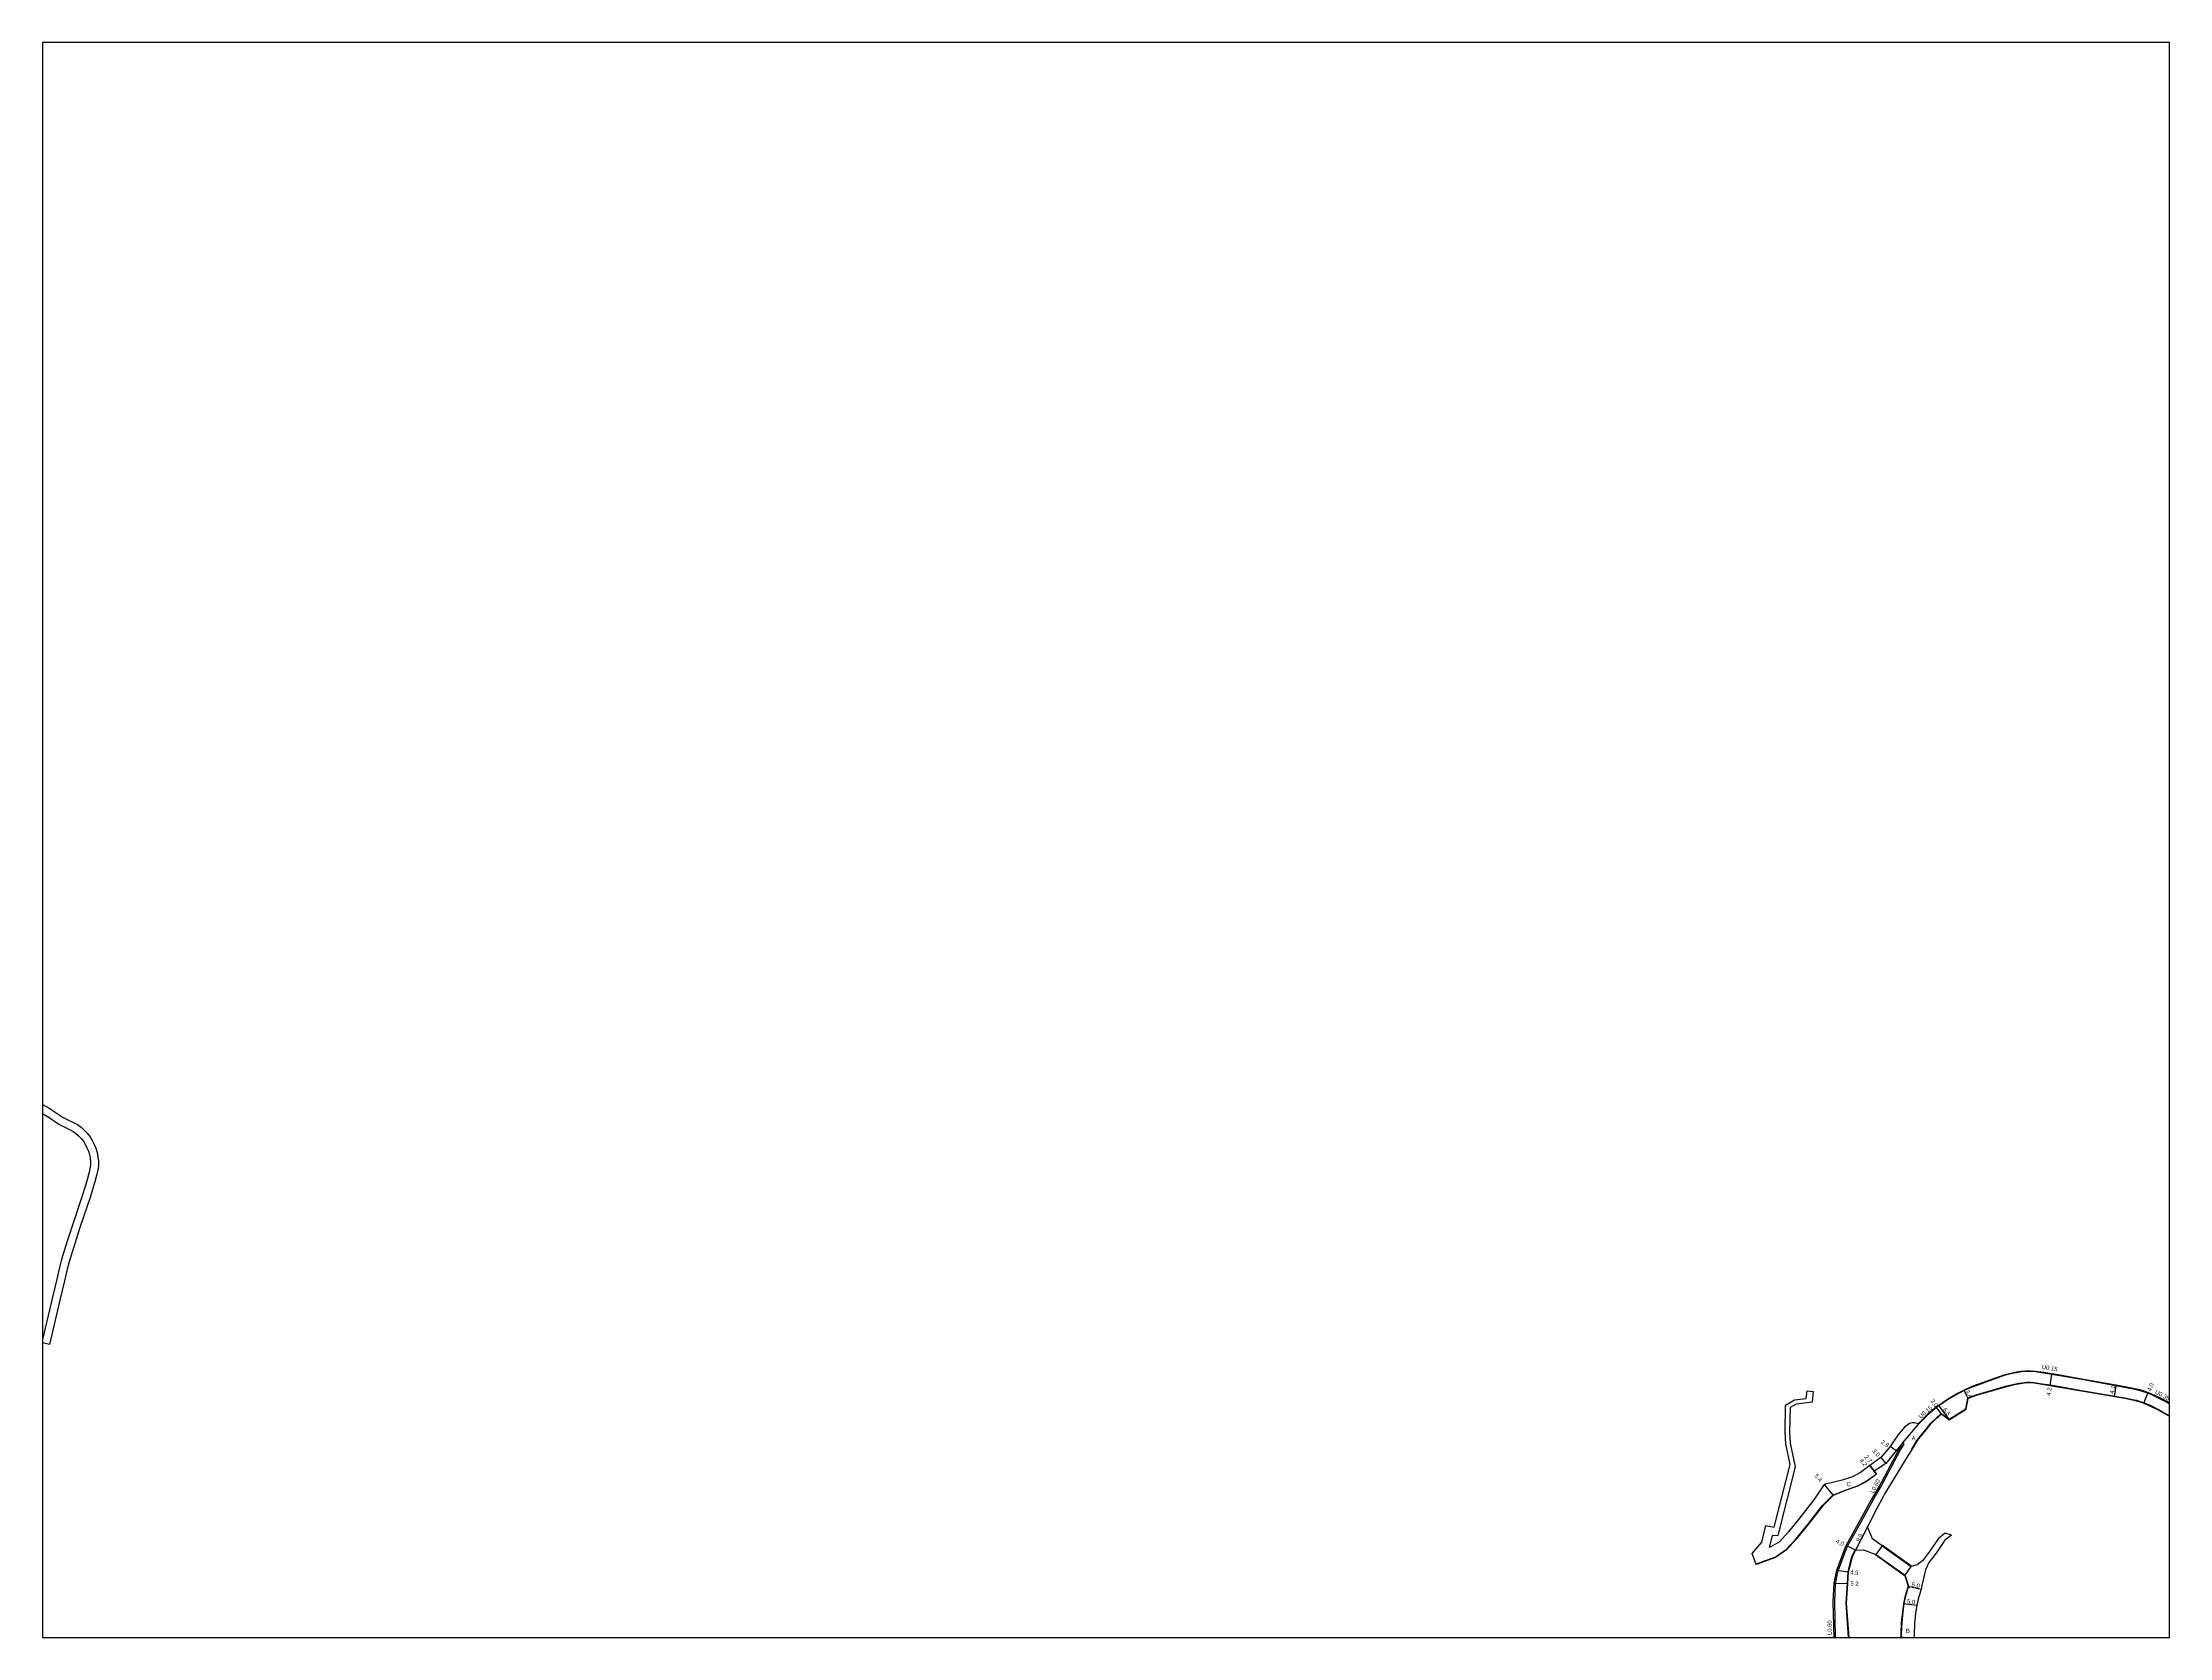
# Model space of a CAD drawing. Header units: metres. Extents: x -24000 to -20000, y -99000 to -96000.
# Drawn here: x -24000 to -23200, y -99000 to -98400 of the extents above; entities that cross this region are included whole.
import ezdxf

# ---------------------------------------------------------------- set-up
doc = ezdxf.new("R2010")
doc.units = ezdxf.units.M
doc.header["$LTSCALE"] = 2.5
for name, color, linetype in [('側溝・桝', 7, 'Continuous'), ('図郭', 7, 'Continuous'), ('幅員', 7, 'Continuous'), ('歩道・分離帯・安全施設', 7, 'Continuous'), ('舗装', 7, 'Continuous'), ('道路', 7, 'Continuous')]:
    doc.layers.add(name, color=color, linetype=linetype)
doc.styles.get("Standard").update_dxf_attribs({"font": ''})
doc.styles.get('Standard').set_extended_font_data('@MS PGothic')

msp = doc.modelspace()

# ---------------------------------------------------------------- linework, layer by layer
at = {"layer": '側溝・桝', "flags": 128}
for points in [[(-23220.11, -98905.13), (-23232.36, -98902.91), (-23241.24, -98901.38), (-23244.21, -98900.88), (-23247.22, -98900.38), (-23250.34, -98899.93), (-23252.16, -98899.77), (-23254.07, -98899.79), (-23255.86, -98899.98), (-23257.52, -98900.25), (-23259.17, -98900.56), (-23262.27, -98901.33), (-23273.9, -98905.52), (-23276.98, -98906.79), (-23279.71, -98908.21), (-23283.52, -98910.5), (-23285.14, -98911.55), (-23286.8, -98912.71), (-23287.69, -98913.36), (-23289.34, -98914.72), (-23290.99, -98916.16), (-23292.91, -98917.99), (-23294.49, -98919.57)], [(-23220.14, -98905.28), (-23220.07, -98904.93), (-23212.97, -98906.33), (-23211.32, -98906.73), (-23209.66, -98907.22), (-23208.05, -98907.8), (-23206.49, -98908.44), (-23204.99, -98909.13), (-23202.2, -98910.54), (-23200, -98911.72)], [(-23310.53, -98946.73), (-23308.71, -98943.56), (-23301.19, -98929.47), (-23299.83, -98927.27)], [(-23299.83, -98927.27), (-23300.35, -98926.95)], [(-23325.57, -99000), (-23325.91, -98986.57), (-23325.57, -98979.66), (-23324.58, -98974.9), (-23322.23, -98968.53), (-23321.08, -98965.7), (-23315.9, -98956.45), (-23312.46, -98950.07), (-23310.53, -98946.72)]]:
    msp.add_lwpolyline(points, dxfattribs=at)
at = {"layer": '図郭'}
msp.add_lwpolyline([(-24000, -99000), (-23200, -99000), (-23200, -98400), (-24000, -98400)], close=True, dxfattribs=at)
at = {"layer": '幅員', "flags": 128}
for points in [[(-23244.92, -98905.17), (-23244.22, -98901.03)], [(-23275.7, -98910.13), (-23277.27, -98907.11)], [(-23220.14, -98905.28), (-23220.83, -98909.32)], [(-23209.62, -98911.86), (-23208.17, -98908.13)], [(-23285.8, -98915.89), (-23287.59, -98913.48)], [(-23286.71, -98912.83), (-23282.86, -98918.07)], [(-23310.15, -98938.59), (-23312.74, -98935.28)], [(-23312.74, -98935.28), (-23311.08, -98937.41)], [(-23308.61, -98932.29), (-23306.64, -98934.55)], [(-23302.81, -98929.79), (-23305.1, -98928.17)], [(-23329.92, -98942.41), (-23326.44, -98946.54)], [(-23313.52, -98958.42), (-23318.04, -98967.22)], [(-23318.04, -98967.22), (-23321.62, -98965.44)], [(-23325.16, -98974.73), (-23320.69, -98975.29)], [(-23326.17, -98979.58), (-23320.97, -98979.7)], [(-23298.32, -98980.73), (-23293.45, -98981.87)], [(-23300.01, -98987.19), (-23295.06, -98987.87)]]:
    msp.add_lwpolyline(points, dxfattribs=at)
at = {"layer": '歩道・分離帯・安全施設', "flags": 128}
for points in [[(-23296.93, -98929.17), (-23294.84, -98925.76), (-23293.38, -98923.92), (-23291.55, -98921.62), (-23289.74, -98919.43), (-23287.8, -98917.5), (-23285.81, -98915.7), (-23282.86, -98917.89), (-23276.65, -98914.03), (-23275.83, -98910.03), (-23275.55, -98909.88), (-23272.68, -98908.69), (-23261.18, -98905.39), (-23258.27, -98904.67), (-23256.79, -98904.38), (-23255.31, -98904.15), (-23253.82, -98903.99), (-23252.32, -98903.97), (-23250.83, -98904.11), (-23247.86, -98904.54), (-23244.9, -98905.02), (-23241.94, -98905.52), (-23233.07, -98907.05), (-23216.81, -98909.86), (-23213.87, -98910.43), (-23212.41, -98910.78), (-23210.97, -98911.21), (-23209.56, -98911.72), (-23208.18, -98912.29), (-23206.81, -98912.92), (-23204.13, -98914.27), (-23201.49, -98915.69), (-23200.2, -98916.45), (-23200, -98916.57)], [(-23326.84, -98946.73), (-23326.53, -98946.41), (-23321.99, -98944.57), (-23317.64, -98943.08), (-23314.17, -98941.27), (-23310.37, -98938.56)], [(-23355.56, -98972.37), (-23352.34, -98971.22), (-23348.27, -98969.78), (-23344.13, -98966.92), (-23340.5, -98962.96), (-23336.08, -98957.52), (-23330.65, -98950.51), (-23326.84, -98946.72)], [(-23320.67, -99000), (-23321.58, -98987.11), (-23321.12, -98979.69), (-23320.84, -98975.27), (-23319.41, -98969.57), (-23318.17, -98967.16)], [(-23298.53, -98981.99), (-23299.25, -98984.42), (-23299.86, -98987.21), (-23300.31, -98990.45), (-23300.72, -98994.3), (-23300.91, -98998.87), (-23300.85, -99000)], [(-23299.36, -98976.86), (-23298.05, -98981.09), (-23298.08, -98981.45)]]:
    msp.add_lwpolyline(points, dxfattribs=at)
at = {"layer": '舗装', "flags": 128}
msp.add_lwpolyline([(-23300.35, -98926.95), (-23294.31, -98919.6)], dxfattribs=at)
at = {"layer": '道路'}
for points in [[(-24000, -98799.4), (-23999.75, -98799.61), (-23997.27, -98801.04), (-23995.94, -98801.84), (-23992.23, -98804.36), (-23991.03, -98805.05), (-23988.33, -98806.3), (-23986.88, -98807.08), (-23985.52, -98808.07), (-23984.32, -98809.18), (-23983.21, -98810.33), (-23982.14, -98811.62), (-23981.28, -98813.06), (-23980.6, -98814.49), (-23979.93, -98815.95), (-23979.44, -98817.57), (-23979.15, -98819.18), (-23978.96, -98820.8), (-23978.97, -98822.5), (-23979.21, -98824.15), (-23979.57, -98825.69), (-23980.36, -98828.63), (-23981.2, -98831.54), (-23982.09, -98834.43), (-23985.92, -98845.82), (-23987.77, -98851.51), (-23989.1, -98855.78), (-23989.93, -98858.63), (-23990.69, -98861.49), (-23991.7, -98865.87), (-23993.53, -98873.14), (-23997.35, -98889.76)], [(-24000, -98802.93), (-23998.79, -98803.62), (-23997.56, -98804.37), (-23993.82, -98806.9), (-23992.41, -98807.71), (-23989.67, -98808.98), (-23988.48, -98809.62), (-23987.42, -98810.39), (-23986.42, -98811.32), (-23985.44, -98812.33), (-23984.6, -98813.35), (-23983.92, -98814.48), (-23983.32, -98815.76), (-23982.74, -98817.02), (-23982.36, -98818.27), (-23982.12, -98819.61), (-23981.96, -98820.97), (-23981.97, -98822.27), (-23982.16, -98823.59), (-23982.48, -98824.96), (-23983.25, -98827.82), (-23984.08, -98830.68), (-23984.95, -98833.51), (-23988.77, -98844.88), (-23990.63, -98850.6), (-23991.97, -98854.92), (-23992.82, -98857.83), (-23993.6, -98860.77), (-23994.62, -98865.16), (-23996.44, -98872.44), (-24000, -98887.92)]]:
    msp.add_lwpolyline(points, dxfattribs=at)
at = {"layer": '道路', "flags": 128}
for points in [[(-23997.35, -98889.76), (-24000, -98889.15)], [(-23200, -98912.12), (-23202.36, -98910.85), (-23205.14, -98909.45), (-23206.63, -98908.76), (-23208.17, -98908.13), (-23209.77, -98907.55), (-23211.41, -98907.07), (-23213.05, -98906.67), (-23220.14, -98905.28), (-23232.38, -98903.06), (-23241.26, -98901.53), (-23244.23, -98901.03), (-23247.24, -98900.53), (-23250.36, -98900.08), (-23252.17, -98899.92), (-23254.06, -98899.94), (-23255.84, -98900.13), (-23257.49, -98900.39), (-23259.14, -98900.71), (-23262.23, -98901.48), (-23273.85, -98905.66), (-23276.92, -98906.93), (-23279.63, -98908.34), (-23283.44, -98910.63), (-23285.06, -98911.68), (-23286.71, -98912.83), (-23287.59, -98913.48), (-23289.24, -98914.83), (-23290.89, -98916.27), (-23292.81, -98918.1), (-23294.31, -98919.6), (-23296.02, -98919.27), (-23296.91, -98919.29), (-23297.82, -98919.53), (-23299.73, -98920.97), (-23302.2, -98923.92), (-23305.1, -98928.17), (-23308.61, -98932.29), (-23312.74, -98935.28), (-23316.19, -98937.98), (-23319.17, -98939.53), (-23323.1, -98940.88), (-23329.92, -98942.41), (-23332.77, -98946.72)], [(-23356.95, -98968.46), (-23353.33, -98964.12), (-23351.86, -98957.82), (-23348.64, -98958.51), (-23342.67, -98934.92), (-23344.31, -98927.11), (-23344.55, -98922.81), (-23344.36, -98912.57), (-23341, -98910.6), (-23336.6, -98910.1), (-23336.32, -98907.2)], [(-23334.03, -98907.43), (-23334.43, -98911.52), (-23340.46, -98912.21), (-23342.71, -98913.53), (-23342.88, -98922.78), (-23342.65, -98926.89), (-23340.77, -98935.87), (-23347.29, -98961.62), (-23349.46, -98961.74), (-23350.59, -98966.2)], [(-23336.32, -98907.2), (-23334.03, -98907.43)], [(-23307.48, -98946.72), (-23307.22, -98946.25), (-23298.32, -98931.62), (-23296.8, -98929.24), (-23294.72, -98925.85), (-23293.26, -98924.01), (-23291.44, -98921.71), (-23289.63, -98919.53), (-23287.7, -98917.61), (-23285.8, -98915.89), (-23282.86, -98918.07), (-23276.51, -98914.12), (-23275.7, -98910.13), (-23275.48, -98910.01), (-23272.63, -98908.83), (-23261.14, -98905.53), (-23258.23, -98904.81), (-23256.77, -98904.53), (-23255.29, -98904.3), (-23253.81, -98904.14), (-23252.33, -98904.12), (-23250.85, -98904.25), (-23247.88, -98904.68), (-23244.92, -98905.17), (-23241.97, -98905.67), (-23233.1, -98907.2), (-23216.84, -98910.01), (-23213.9, -98910.58), (-23212.45, -98910.93), (-23211.02, -98911.35), (-23209.62, -98911.86), (-23208.24, -98912.43), (-23206.88, -98913.06), (-23204.2, -98914.4), (-23201.56, -98915.82), (-23200.28, -98916.57), (-23200, -98916.75)], [(-23300.35, -98926.95), (-23302.81, -98929.79), (-23306.64, -98934.55), (-23311.08, -98937.41), (-23310.15, -98938.59), (-23314.1, -98941.4), (-23317.58, -98943.21), (-23321.93, -98944.71), (-23326.44, -98946.54), (-23326.63, -98946.72)], [(-23311.22, -98946.72), (-23309.24, -98943.28), (-23301.71, -98929.17), (-23300.35, -98926.95)], [(-23326.63, -98946.72), (-23330.54, -98950.61), (-23335.97, -98957.62), (-23340.39, -98963.05), (-23344.03, -98967.04), (-23348.2, -98969.91), (-23352.29, -98971.36), (-23355.51, -98972.51)], [(-23332.77, -98946.72), (-23333.75, -98948.21), (-23339.11, -98955.15), (-23343.42, -98960.44), (-23346.68, -98964), (-23350.17, -98966.05), (-23350.59, -98966.2)], [(-23326.17, -99000), (-23326.51, -98986.56), (-23326.17, -98979.58), (-23325.16, -98974.73), (-23322.79, -98968.31), (-23321.62, -98965.44), (-23316.42, -98956.15), (-23312.98, -98949.78), (-23311.22, -98946.72)], [(-23313.52, -98958.42), (-23313.25, -98957.89), (-23310.34, -98951.95), (-23307.48, -98946.72)], [(-23308.1, -98965.48), (-23311.71, -98962.91), (-23313.52, -98958.42)], [(-23320.52, -99000), (-23321.43, -98987.11), (-23320.97, -98979.7), (-23320.69, -98975.29), (-23319.27, -98969.63), (-23318.04, -98967.22)], [(-23318.04, -98967.22), (-23315.06, -98967.05), (-23310.44, -98968.73)], [(-23308.1, -98965.48), (-23297.14, -98973.36)], [(-23284.36, -98960.78), (-23286.85, -98962.71), (-23290.2, -98967.62), (-23292.88, -98971.18), (-23294.9, -98972.72), (-23297.14, -98973.36)], [(-23281.95, -98961.46), (-23284.44, -98963.39), (-23287.79, -98968.3), (-23290.48, -98971.86), (-23291.71, -98974.57), (-23293.19, -98980.43)], [(-23281.95, -98961.46), (-23284.36, -98960.78)], [(-23355.51, -98972.51), (-23356.95, -98968.46)], [(-23310.44, -98968.73), (-23299.47, -98976.61)], [(-23299.47, -98976.61), (-23299.56, -98976.72), (-23298.32, -98980.73), (-23299.4, -98984.39), (-23300.01, -98987.19), (-23300.46, -98990.43), (-23300.87, -98994.29), (-23301.06, -98998.87), (-23301, -99000)], [(-23293.19, -98980.43), (-23293.45, -98981.87), (-23294.55, -98985.63), (-23295.06, -98987.87), (-23295.49, -98991.03), (-23295.88, -98994.66), (-23296.05, -98998.86), (-23296, -99000)]]:
    msp.add_lwpolyline(points, dxfattribs=at)
for points in [[(-23299.47, -98976.61), (-23297.14, -98973.36), (-23308.1, -98965.48), (-23310.44, -98968.73)], [(-23297.14, -98973.36), (-23308.1, -98965.48), (-23307.93, -98965.24), (-23296.96, -98973.12)], [(-23299.65, -98976.85), (-23310.61, -98968.97), (-23310.44, -98968.73), (-23299.47, -98976.61)]]:
    msp.add_lwpolyline(points, close=True, dxfattribs=at)

# ---------------------------------------------------------------- texts
at = {"layer": '側溝・桝'}
for s, rotation, p in [('U0.15', 350.64767, (-23248.08, -98898.94)), ('U0.35', 330.44147, (-23205.6, -98908.1)), ('U0.15', 41.15446, (-23293.47, -98917.76)), ('L0.60', 62.64527, (-23311.25, -98945.9)), ('L0.60', 91.47246, (-23326.96, -98999.05))]:
    msp.add_text(s, height=1.6, rotation=rotation, dxfattribs=at).set_placement(p)
at = {"layer": '幅員'}
for s, rotation, p in [('3.0', 306.62712, (-23290.02, -98911.08)), ('3.4', 297.5036, (-23276.87, -98907.35)), ('4.2', 80.40744, (-23244.75, -98909.14)), ('4.1', 80.20837, (-23220.92, -98908.38)), ('4.0', 68.86982, (-23206.94, -98907.54)), ('6.5', 306.26339, (-23285.34, -98914.28)), ('2.8', 324.67727, (-23308.68, -98926.82)), ('4.2', 308.06693, (-23316.7, -98933.49)), ('2.7', 308.06693, (-23314.88, -98932.11)), ('3.0', 311.20559, (-23311.95, -98929.88)), ('5.4', 310.08933, (-23333.62, -98939.25)), ('4.0', 333.5775, (-23325.65, -98964.34)), ('9.9', 62.83087, (-23316.6, -98964.2)), ('4.5', 352.89316, (-23320.15, -98976.16)), ('5.2', 358.72714, (-23319.99, -98980.52)), ('5.0', 346.76459, (-23297.09, -98980.76)), ('5.0', 352.16527, (-23298.79, -98987.1))]:
    msp.add_text(s, height=1.6, rotation=rotation, dxfattribs=at).set_placement(p)
at = {"layer": '舗装'}
for s, p in [('A', (-23296.99, -98925.85)), ('C', (-23321.48, -98943.08)), ('B', (-23299.1, -98998.31))]:
    msp.add_text(s, height=1.6, dxfattribs=at).set_placement(p)

doc.saveas('drawing.dxf')
